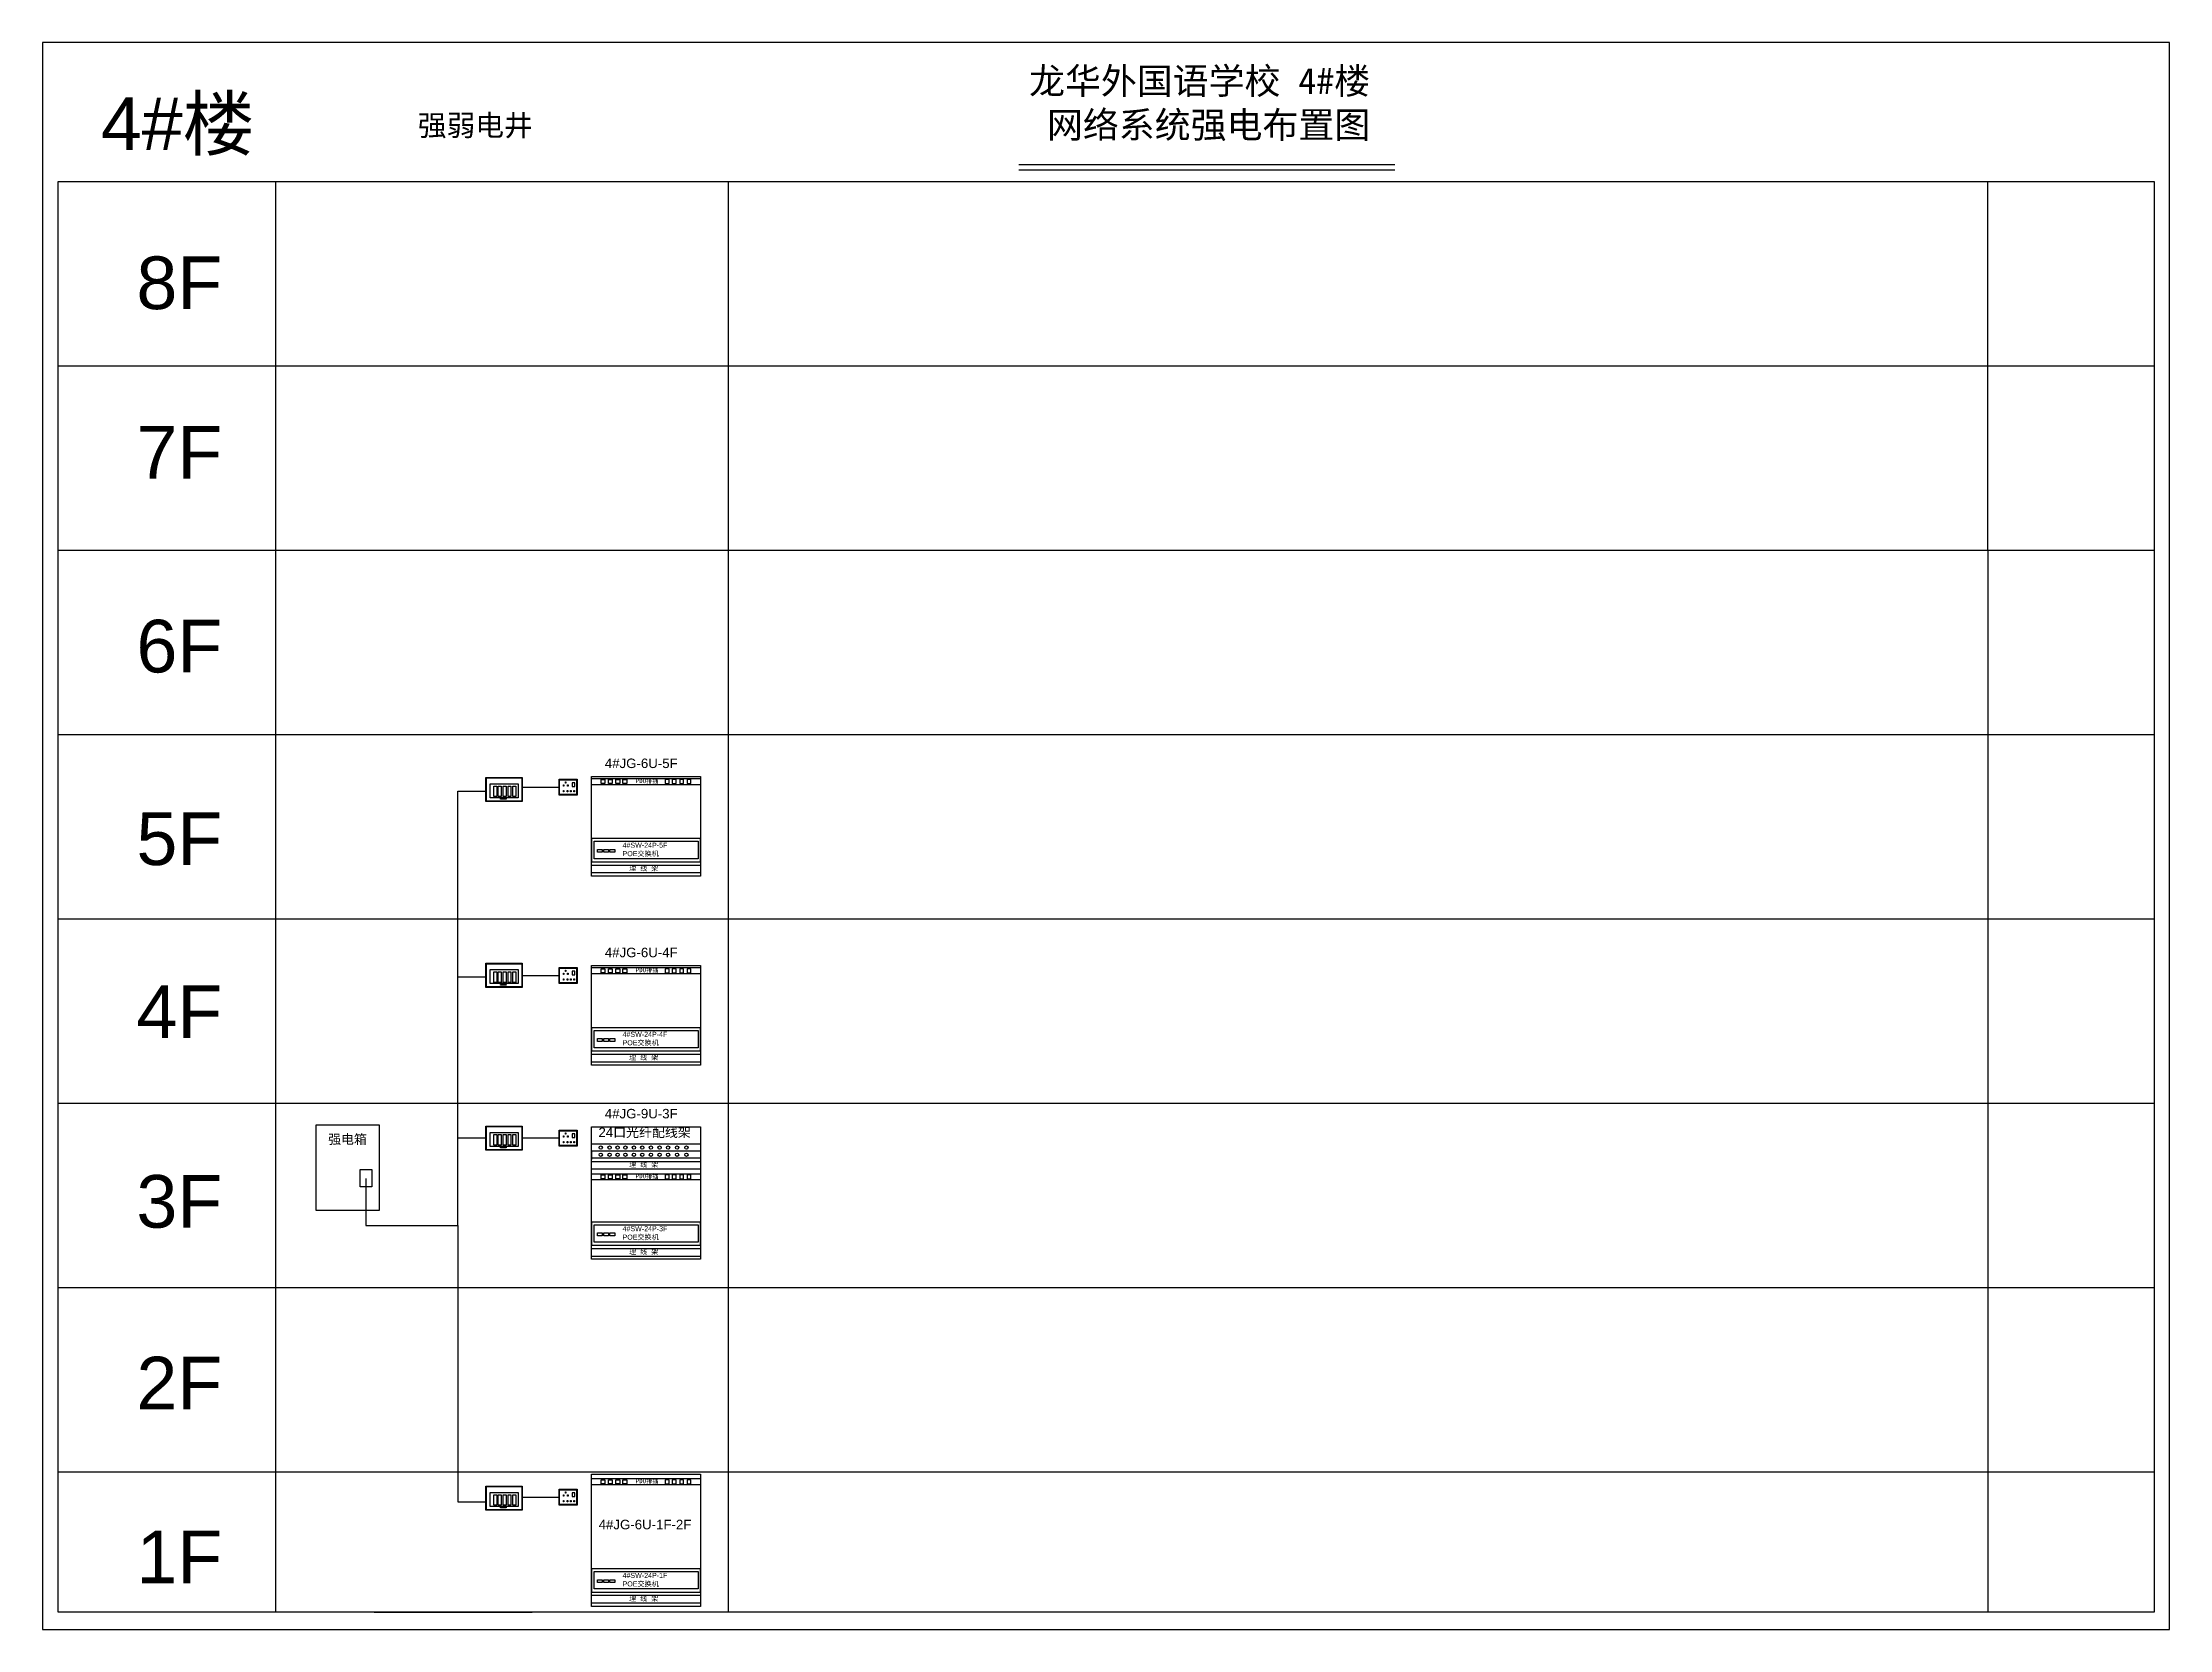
# Model space of a CAD drawing. Header units: millimetres. Extents: x 50392 to 160164, y -68581 to 42974.
# Drawn here: x 119778 to 160164, y -68581 to -38449 of the extents above; entities that cross this region are included whole.
import ezdxf

# ---------------------------------------------------------------- set-up
doc = ezdxf.new("R2010")
doc.units = ezdxf.units.MM
doc.styles.get("Standard").update_dxf_attribs({"font": 'arial.ttf'})

msp = doc.modelspace()

# ---------------------------------------------------------------- texts
at = {"attachment_point": 1}
for s, width, insert, char_height in [('\\A1;{\\fSimSun|b0|i0|c134|p2;龙华外国语学校 4#楼     网络系统强电布置图}', 7603.72, (138510, -38928), 500), ('4#{\\fSimSun|b0|i0|c134|p2;楼}', 9059, (120886, -39491), 1000), ('{\\fSimSun|b0|i0|c134|p2;强弱电井}', 9059, (126904, -39822), 400), ('8F', 1720.87, (121561, -42511), 1000), ('7F', 1720.87, (121561, -45732), 1000), ('6F', 1720.87, (121561, -49410), 1000), ('4#JG-6U-5F', 1720.87, (130455, -52045), 180), ('5F', 1720.87, (121561, -53067), 1000), ('4#SW-24P-5F\\PPOE{\\fSimSun|b0|i0|c134|p2;交换机}', 729.57, (130792, -53642), 96), ('{\\fSimSun|b0|i0|c134|p2;理 线 架}', 1127.72, (130916, -54079), 96), ('4#JG-6U-4F', 1720.87, (130455, -55637), 180), ('4F', 1720.87, (121561, -56351), 1000), ('4#SW-24P-4F\\PPOE{\\fSimSun|b0|i0|c134|p2;交换机}', 729.57, (130792, -57233), 96), ('{\\fSimSun|b0|i0|c134|p2;理 线 架}', 1127.72, (130916, -57670), 96), ('4#JG-9U-3F', 1720.87, (130455, -58697), 180), ('24{\\fSimSun|b0|i0|c134|p2;口光纤配线架}', 3268.34, (130334, -59052), 180), ('{\\fSimSun|b0|i0|c134|p2;理 线 架}', 1127.72, (130916, -59705), 96), ('3F', 1720.87, (121561, -59953), 1000), ('4#SW-24P-3F\\PPOE{\\fSimSun|b0|i0|c134|p2;交换机}', 729.57, (130792, -60924), 96), ('{\\fSimSun|b0|i0|c134|p2;理 线 架}', 1127.72, (130916, -61361), 96), ('2F', 1720.87, (121561, -63403), 1000), ('4#JG-6U-1F-2F', 1720.87, (130338, -66499), 180), ('1F', 1720.87, (121561, -66703), 1000), ('4#SW-24P-1F\\PPOE{\\fSimSun|b0|i0|c134|p2;交换机}', 729.57, (130792, -67508), 96), ('{\\fSimSun|b0|i0|c134|p2;理 线 架}', 1127.72, (130916, -67945), 96)]:
    msp.add_mtext_dynamic_manual_height_columns(s, width=width, gutter_width=12.5, heights=[0], dxfattribs=dict(at, insert=insert, char_height=char_height))
at = {"color": 1, "insert": (125201, -59183), "char_height": 180, "attachment_point": 1}
msp.add_mtext_dynamic_manual_height_columns('{\\fSimSun|b0|i0|c134|p2;强电箱}', width=1720.87, gutter_width=12.5, heights=[0], dxfattribs=at)

# ---------------------------------------------------------------- blocks, each defined once
blk = doc.blocks.new('5664')
for points in [[(0, 0), (1721, 0), (1721, -99), (0, -99)], [(151, -18), (211, -18), (211, -81), (151, -81)], [(265, -18), (326, -18), (326, -81), (265, -81)], [(385, -18), (445, -18), (445, -81), (385, -81)], [(496, -18), (556, -18), (556, -81), (496, -81)], [(1225, -18), (1165, -18), (1165, -81), (1225, -81)], [(1336, -18), (1276, -18), (1276, -81), (1336, -81)], [(1456, -18), (1395, -18), (1395, -81), (1456, -81)], [(1570, -18), (1510, -18), (1510, -81), (1570, -81)]]:
    blk.add_lwpolyline(points, close=True)
at = {"insert": (697, -4), "char_height": 70, "attachment_point": 1}
blk.add_mtext_dynamic_manual_height_columns('{\\fSimHei|b0|i0|c134|p49;PDU排插}', width=1720.87, gutter_width=12.5, heights=[0], dxfattribs=at)

# ---------------------------------------------------------------- linework, layer by layer
for p, q in [((138315, -40763), (145458, -40763)), ((120075, -44586), (120075, -41086)), ((120075, -41086), (159872, -41086)), ((124203, -41086), (124203, -68253)), ((132806, -48086), (132806, -41086)), ((138315, -40864), (145458, -40864)), ((156714, -48086), (156714, -41086)), ((159872, -41086), (159872, -48086)), ((120075, -48086), (120075, -44586)), ((120075, -44586), (159872, -44586)), ((120075, -51586), (120075, -48086)), ((120075, -48086), (159872, -48086)), ((120075, -48086), (126075, -48086)), ((132806, -68253), (132806, -48086)), ((156714, -48086), (156714, -68253)), ((159872, -48086), (159872, -68253)), ((120075, -55086), (120075, -51586)), ((120075, -51586), (159872, -51586)), ((120075, -58586), (120075, -55086)), ((120075, -55086), (159872, -55086)), ((120075, -62086), (120075, -58586)), ((120075, -58586), (159872, -58586)), ((130204, -59495), (132269, -59495)), ((130204, -59495), (130204, -59656)), ((120075, -65586), (120075, -62086)), ((120075, -62086), (159872, -62086)), ((120075, -68253), (120075, -65586)), ((120075, -65586), (159872, -65586)), ((159872, -68253), (120075, -68253)), ((126075, -68253), (129075, -68253)), ((159872, -68253), (158186, -68253))]:
    msp.add_line(p, q)
at = {"color": 1}
for p, q in [((127664, -56191), (127664, -52661)), ((127664, -52661), (128197, -52661)), ((128471, -52809), (128579, -52809)), ((128888, -52588), (129587, -52588)), ((127664, -59252), (127664, -56191)), ((127664, -56191), (128197, -56191)), ((128471, -56339), (128579, -56339)), ((128888, -56164), (129587, -56164)), ((127664, -60908), (127664, -59252)), ((128197, -59252), (127664, -59252)), ((129587, -59252), (128888, -59252)), ((128471, -59430), (128579, -59430)), ((125916, -60021), (125916, -60908)), ((125916, -60908), (127664, -60908)), ((127664, -60908), (127664, -66161)), ((127664, -66161), (128197, -66161)), ((128888, -66068), (129587, -66068)), ((128471, -66265), (128579, -66265))]:
    msp.add_line(p, q, dxfattribs=at)
for points in [[(119778, -68581), (160164, -68581), (160164, -38449), (119778, -38449)], [(130204, -52386), (132269, -52386), (132269, -54276), (130204, -54276)], [(130204, -54003), (132269, -54003), (132269, -53564), (130204, -53564)], [(130253, -53615), (132225, -53615), (132225, -53946), (130253, -53946)], [(130204, -54067), (132269, -54067), (132269, -54216), (130204, -54216)], [(130314, -53770), (130405, -53770), (130405, -53824), (130314, -53824)], [(130435, -53770), (130527, -53770), (130527, -53824), (130435, -53824)], [(130553, -53770), (130644, -53770), (130644, -53824), (130553, -53824)], [(130204, -55977), (132269, -55977), (132269, -57867), (130204, -57867)], [(130204, -57595), (132269, -57595), (132269, -57155), (130204, -57155)], [(130253, -57206), (132225, -57206), (132225, -57537), (130253, -57537)], [(130204, -57658), (132269, -57658), (132269, -57807), (130204, -57807)], [(130314, -57361), (130405, -57361), (130405, -57416), (130314, -57416)], [(130435, -57361), (130527, -57361), (130527, -57416), (130435, -57416)], [(130553, -57361), (130644, -57361), (130644, -57416), (130553, -57416)], [(130204, -59038), (132269, -59038), (132269, -61548), (130204, -61548)], [(130204, -59359), (132269, -59359), (132269, -59632), (130204, -59632)], [(130204, -59694), (132269, -59694), (132269, -59843), (130204, -59843)], [(130204, -61286), (132269, -61286), (132269, -60846), (130204, -60846)], [(130253, -60897), (132225, -60897), (132225, -61228), (130253, -61228)], [(130204, -61349), (132269, -61349), (132269, -61498), (130204, -61498)], [(130314, -61052), (130405, -61052), (130405, -61107), (130314, -61107)], [(130435, -61052), (130527, -61052), (130527, -61107), (130435, -61107)], [(130553, -61052), (130644, -61052), (130644, -61107), (130553, -61107)], [(130204, -65633), (132269, -65633), (132269, -68144), (130204, -68144)], [(130204, -67870), (132269, -67870), (132269, -67430), (130204, -67430)], [(130253, -67481), (132225, -67481), (132225, -67812), (130253, -67812)], [(130314, -67636), (130405, -67636), (130405, -67691), (130314, -67691)], [(130435, -67636), (130527, -67636), (130527, -67691), (130435, -67691)], [(130553, -67636), (130644, -67636), (130644, -67691), (130553, -67691)], [(130204, -67933), (132269, -67933), (132269, -68082), (130204, -68082)]]:
    msp.add_lwpolyline(points, close=True)
for points in [[(128197, -52402), (128888, -52402), (128888, -52862), (128197, -52862)], [(128207, -52412), (128878, -52412), (128878, -52852), (128207, -52852)], [(129587, -52436), (129927, -52436), (129927, -52739), (129587, -52739)], [(129597, -52446), (129917, -52446), (129917, -52729), (129597, -52729)], [(129706, -52485), (129716, -52485), (129716, -52514), (129706, -52514)], [(128275, -52522), (128807, -52522), (128807, -52790), (128275, -52790)], [(128348, -52566), (128403, -52566), (128403, -52765), (128348, -52765)], [(128431, -52566), (128486, -52566), (128486, -52765), (128431, -52765)], [(128471, -52803), (128579, -52803), (128579, -52816), (128471, -52816)], [(128526, -52566), (128580, -52566), (128580, -52765), (128526, -52765)], [(128618, -52566), (128673, -52566), (128673, -52765), (128618, -52765)], [(128708, -52566), (128763, -52566), (128763, -52765), (128708, -52765)], [(129668, -52649), (129678, -52649), (129678, -52678), (129668, -52678)], [(129669, -52543), (129679, -52543), (129679, -52572), (129669, -52572)], [(129741, -52649), (129751, -52649), (129751, -52678), (129741, -52678)], [(129747, -52543), (129757, -52543), (129757, -52572), (129747, -52572)], [(129805, -52649), (129815, -52649), (129815, -52678), (129805, -52678)], [(129884, -52507), (129836, -52507), (129836, -52577), (129884, -52577)], [(129868, -52649), (129878, -52649), (129878, -52678), (129868, -52678)], [(128197, -55931), (128888, -55931), (128888, -56391), (128197, -56391)], [(128207, -55941), (128878, -55941), (128878, -56381), (128207, -56381)], [(128275, -56051), (128807, -56051), (128807, -56319), (128275, -56319)], [(128348, -56095), (128403, -56095), (128403, -56294), (128348, -56294)], [(128431, -56095), (128486, -56095), (128486, -56294), (128431, -56294)], [(128526, -56095), (128580, -56095), (128580, -56294), (128526, -56294)], [(128618, -56095), (128673, -56095), (128673, -56294), (128618, -56294)], [(128708, -56095), (128763, -56095), (128763, -56294), (128708, -56294)], [(129587, -56012), (129927, -56012), (129927, -56315), (129587, -56315)], [(129597, -56022), (129917, -56022), (129917, -56305), (129597, -56305)], [(129669, -56119), (129679, -56119), (129679, -56148), (129669, -56148)], [(129706, -56061), (129716, -56061), (129716, -56090), (129706, -56090)], [(129747, -56119), (129757, -56119), (129757, -56148), (129747, -56148)], [(129884, -56083), (129836, -56083), (129836, -56153), (129884, -56153)], [(128471, -56332), (128579, -56332), (128579, -56345), (128471, -56345)], [(129668, -56225), (129678, -56225), (129678, -56254), (129668, -56254)], [(129741, -56225), (129751, -56225), (129751, -56254), (129741, -56254)], [(129805, -56225), (129815, -56225), (129815, -56254), (129805, -56254)], [(129868, -56225), (129878, -56225), (129878, -56254), (129868, -56254)], [(124972, -58998), (126171, -58998), (126171, -60627), (124972, -60627)], [(128197, -59022), (128888, -59022), (128888, -59482), (128197, -59482)], [(128207, -59032), (128878, -59032), (128878, -59472), (128207, -59472)], [(128275, -59142), (128807, -59142), (128807, -59410), (128275, -59410)], [(128348, -59186), (128403, -59186), (128403, -59385), (128348, -59385)], [(128431, -59186), (128486, -59186), (128486, -59385), (128431, -59385)], [(128526, -59186), (128580, -59186), (128580, -59385), (128526, -59385)], [(128618, -59186), (128673, -59186), (128673, -59385), (128618, -59385)], [(128708, -59186), (128763, -59186), (128763, -59385), (128708, -59385)], [(129587, -59101), (129927, -59101), (129927, -59403), (129587, -59403)], [(129597, -59111), (129917, -59111), (129917, -59393), (129597, -59393)], [(129668, -59313), (129678, -59313), (129678, -59342), (129668, -59342)], [(129669, -59207), (129679, -59207), (129679, -59236), (129669, -59236)], [(129706, -59149), (129716, -59149), (129716, -59178), (129706, -59178)], [(129741, -59313), (129751, -59313), (129751, -59342), (129741, -59342)], [(129747, -59207), (129757, -59207), (129757, -59236), (129747, -59236)], [(129805, -59313), (129815, -59313), (129815, -59342), (129805, -59342)], [(129884, -59171), (129836, -59171), (129836, -59242), (129884, -59242)], [(129868, -59313), (129878, -59313), (129878, -59342), (129868, -59342)], [(128471, -59423), (128579, -59423), (128579, -59436), (128471, -59436)], [(125808, -59849), (126028, -59849), (126028, -60176), (125808, -60176)], [(128197, -65858), (128888, -65858), (128888, -66318), (128197, -66318)], [(128207, -65868), (128878, -65868), (128878, -66308), (128207, -66308)], [(128275, -65978), (128807, -65978), (128807, -66246), (128275, -66246)], [(128348, -66022), (128403, -66022), (128403, -66221), (128348, -66221)], [(128431, -66022), (128486, -66022), (128486, -66221), (128431, -66221)], [(128526, -66022), (128580, -66022), (128580, -66221), (128526, -66221)], [(128618, -66022), (128673, -66022), (128673, -66221), (128618, -66221)], [(128708, -66022), (128763, -66022), (128763, -66221), (128708, -66221)], [(129587, -65917), (129927, -65917), (129927, -66220), (129587, -66220)], [(129597, -65927), (129917, -65927), (129917, -66210), (129597, -66210)], [(129668, -66130), (129678, -66130), (129678, -66158), (129668, -66158)], [(129669, -66024), (129679, -66024), (129679, -66052), (129669, -66052)], [(129706, -65966), (129716, -65966), (129716, -65994), (129706, -65994)], [(129741, -66130), (129751, -66130), (129751, -66158), (129741, -66158)], [(129747, -66024), (129757, -66024), (129757, -66052), (129747, -66052)], [(129805, -66130), (129815, -66130), (129815, -66158), (129805, -66158)], [(129884, -65987), (129836, -65987), (129836, -66058), (129884, -66058)], [(129868, -66130), (129878, -66130), (129878, -66158), (129868, -66158)], [(128471, -66259), (128579, -66259), (128579, -66272), (128471, -66272)]]:
    msp.add_lwpolyline(points, close=True, dxfattribs=at)
for centre in [(130377, -59432), (130377, -59567), (130546, -59432), (130546, -59567), (130698, -59432), (130698, -59567), (130845, -59432), (130845, -59567), (131006, -59432), (131006, -59567), (131165, -59432), (131165, -59567), (131330, -59432), (131330, -59567), (131494, -59432), (131494, -59567), (131655, -59432), (131655, -59567), (131826, -59432), (131826, -59567), (132004, -59432), (132004, -59567)]:
    msp.add_circle(centre, 31.3)

# ---------------------------------------------------------------- block references
at = {"xscale": 1.2, "yscale": 1.2, "zscale": 1.2}
for p in [(130204, -52423), (130204, -56014), (130204, -59927), (130204, -65717)]:
    msp.add_blockref('5664', p, dxfattribs=at)

msp.set_redraw_order([(e.dxf.handle, doc.entitydb.next_handle()) for e in msp.query("TEXT MTEXT ATTDEF DIMENSION ARC_DIMENSION")])  # texts and dimensions are drawn at this point

doc.saveas('drawing.dxf')
